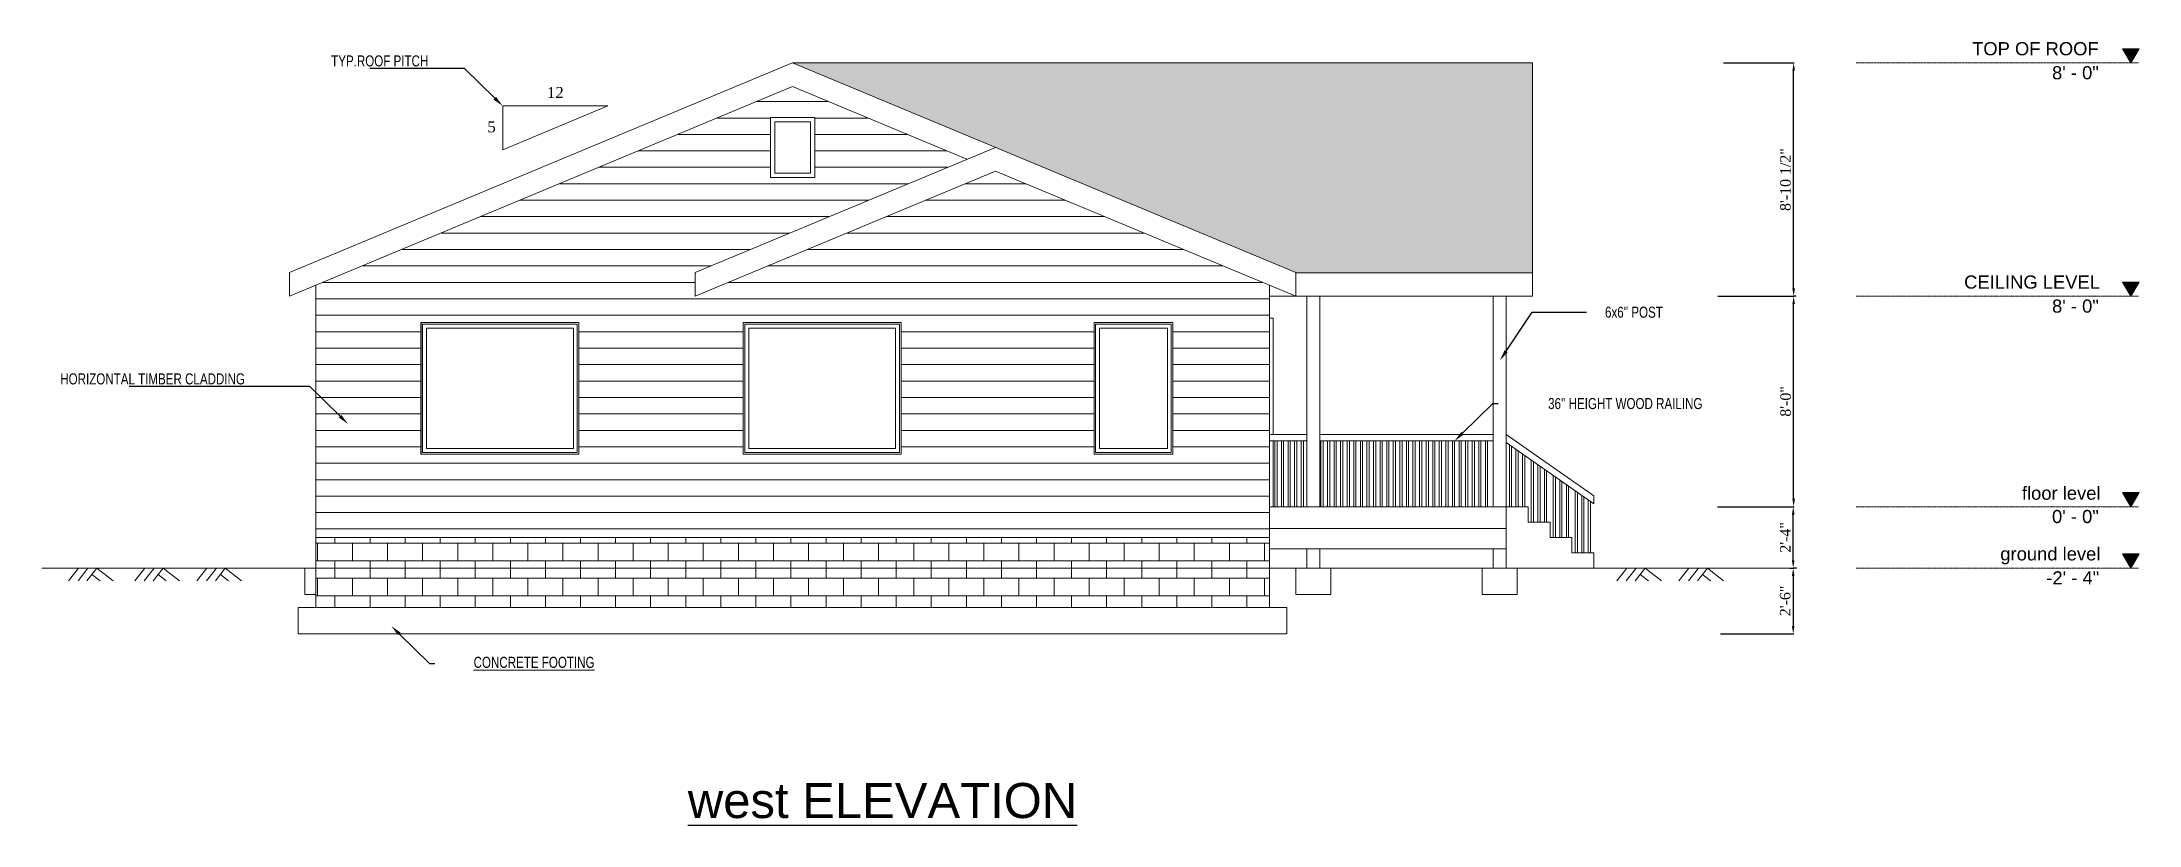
# Model space of a CAD drawing. Header units: inches. Extents: x 26998 to 46838, y -509 to 4343.
# Drawn here: x 37762 to 38719, y 1113 to 1471 of the extents above; entities that cross this region are included whole.
import ezdxf
from ezdxf import colors
from ezdxf.entities.mleader import LeaderData, LeaderLine
from ezdxf.math import Vec2, Vec3

# ---------------------------------------------------------------- set-up
doc = ezdxf.new("R2010")
doc.units = ezdxf.units.IN
doc.header["$LTSCALE"] = 0.5
doc.header["$MEASUREMENT"] = 0
doc.linetypes.add('Grid Line 1_2_', pattern=[0.875, 0.5, -0.125, 0.125, -0.125])
doc.layers.get('Defpoints').update_dxf_attribs({"color": 140})
for name, color, linetype, lineweight in [('A-COLS', 52, 'Continuous', 9), ('A-Door', 31, 'Continuous', 25), ('A-DOOR-FRAM', 31, 'Continuous', 9), ('A-FLOR', 192, 'Continuous', 18), ('A-FLOR-HRAL', 11, 'Continuous', 9), ('A-FLOR-LEVL', 51, 'Continuous', 9), ('A-Glaz', 51, 'Continuous', 25), ('A-ROOF', 132, 'Continuous', 18), ('CAD_  Default_Lines', 7, 'Continuous', 5), ('DIMENSION', 7, 'Continuous', 13), ('Dimensions', 7, 'Continuous', 0), ('I-WALL', 2, 'Continuous', 18), ('S-BEAM', 12, 'Continuous', 9), ('shingle', 8, 'Continuous', 5), ('SWING', 4, 'Continuous', 5), ('window', 2, 'Continuous', 20), ('Windows_ Labels', 7, 'Continuous', 9)]:
    doc.layers.add(name, color=color, linetype=linetype, lineweight=lineweight)
doc.layers.add('S-FNDN', color=32, linetype='Continuous', lineweight=5, transparency=0.5)
doc.styles.add('ARIAL', font='arial.ttf')
doc.styles.add('Dimension_style1', font='times.ttf')
doc.styles.get("Standard").update_dxf_attribs({"font": 'romans.shx', "width": 0.75})
doc.dimstyles.new('REAL', dxfattribs={"dimscale": 0.05, "dimtxt": 96, "dimasz": 72, "dimexe": 5, "dimexo": 72, "dimgap": 24, "dimtad": 1, "dimrnd": 0.25, "dimzin": 1, "dimdsep": 46, "dimlunit": 4, "dimtxsty": 'Dimension_style1', "dimcen": 0.09, "dimclrt": 3, "dimadec": 0, "dimazin": 0, "dimtfac": 1, "dimtofl": 0, "dimtmove": 0, "dimatfit": 3, "dimfxl": 120, "dimfrac": 2, "dimtolj": 1, "dimtzin": 0, "dimarcsym": 0})

msp = doc.modelspace()

# ---------------------------------------------------------------- texts
at = {"layer": 'A-FLOR-LEVL', "char_height": 6, "attachment_point": 1, "style": 'ARIAL'}
for s, insert, width in [('TOP OF ROOF', (38642.7861801, 1470.601505), 60.655879919), ('8\' - 0"', (38679.2451965, 1459.6377832), 25.9065), ('CEILING LEVEL', (38639.1528999, 1364.1431716), 72.886329653), ('8\' - 0"', (38679.2451965, 1353.1794499), 25.9065), ('floor level', (38665.5063113, 1267.8410342), 77.871), ('0\' - 0"', (38679.2451965, 1257.1794499), 25.9065), ('ground level', (38655.6544188, 1240.1509319), 53.934), ('-2\' - 4"', (38676.6319584, 1229.1794499), 29.2395)]:
    msp.add_mtext(s, dxfattribs=dict(at, insert=insert, width=width))
at = {"layer": 'window', "lineweight": 30, "insert": (38056.9703705, 1132.6103256), "char_height": 16, "width": 464.625, "attachment_point": 1, "style": 'ARIAL'}
msp.add_mtext('{\\Lwest ELEVATION       }', dxfattribs=at)
at = {"layer": 'Windows_ Labels', "char_height": 5.0413287, "attachment_point": 7, "style": 'Dimension_style1'}
for s, insert in [('12', (37992.7503193, 1445.1154988)), ('5', (37965.5413093, 1429.3669045))]:
    msp.add_mtext(s, dxfattribs=dict(at, insert=insert))

# ---------------------------------------------------------------- blocks, each defined once
blk = doc.blocks.new('Fixed - 36_ x 60-528216-West')
at = {"layer": 'A-Glaz', "lineweight": 9}
for p, q in [((17.71, 84), (17.71, 24)), ((53.71, 84), (17.71, 84)), ((18.46, 83.25), (52.96, 83.25)), ((18.46, 24.75), (18.46, 83.25)), ((20.21, 26.5), (20.21, 81.5)), ((20.21, 81.5), (51.21, 81.5)), ((51.21, 81.5), (51.21, 26.5)), ((52.96, 83.25), (52.96, 24.75)), ((53.71, 24), (53.71, 84)), ((17.71, 24), (53.71, 24)), ((52.96, 24.75), (18.46, 24.75)), ((51.21, 26.5), (20.21, 26.5))]:
    blk.add_line(p, q, dxfattribs=at)
blk = doc.blocks.new('Fixed - 72_ x 31-485810-West')
at = {"layer": 'A-Glaz', "lineweight": 9}
for p, q in [((-142.29, 84), (-142.29, 24)), ((-70.29, 84), (-142.29, 84)), ((-141.54, 83.25), (-71.04, 83.25)), ((-141.54, 24.75), (-141.54, 83.25)), ((-139.79, 26.5), (-139.79, 81.5)), ((-139.79, 81.5), (-72.79, 81.5)), ((-72.79, 81.5), (-72.79, 26.5)), ((-71.04, 83.25), (-71.04, 24.75)), ((-70.29, 24), (-70.29, 84)), ((-142.29, 24), (-70.29, 24)), ((-71.04, 24.75), (-141.54, 24.75)), ((-72.79, 26.5), (-139.79, 26.5))]:
    blk.add_line(p, q, dxfattribs=at)
blk = doc.blocks.new('Door-Passage-Single-Full_Lite - Door-Passage-Single-Full_Lite-503194-West')
at = {"layer": 'A-DOOR-FRAM'}
for p, q in [((99.46, 86), (97.71, 86)), ((99.46, 33), (99.46, 86)), ((99.46, 0), (99.46, 30))]:
    blk.add_line(p, q, dxfattribs=at)
blk = doc.blocks.new('Columns 1 - Columns 1-506741-West')
at = {"layer": 'A-COLS'}
for p, q in [((215.71, 0), (205.71, 0)), ((215.71, -7), (215.71, 0)), ((225.71, -7), (215.71, -7)), ((225.71, -14), (225.71, -7)), ((235.71, -14), (225.71, -14)), ((235.71, -21), (235.71, -14)), ((210.71, -28), (245.71, -28)), ((245.71, -21), (235.71, -21)), ((245.71, -28), (245.71, -21))]:
    blk.add_line(p, q, dxfattribs=at)
blk = doc.blocks.new('Railing - 1_-V1-West')
at = {"layer": 'A-FLOR-HRAL'}
for p, q in [((193.21, 0), (193.21, 30)), ((194.21, 0), (194.21, 30))]:
    blk.add_line(p, q, dxfattribs=at)
blk = doc.blocks.new('Top Rail Type - Top Rail_Internal_-507568-West')
at = {"layer": 'A-FLOR-HRAL'}
for p, q in [((114.71, 33), (97.71, 33)), ((114.71, 30), (97.71, 30)), ((199.71, 33), (120.71, 33)), ((199.71, 30), (120.71, 30))]:
    blk.add_line(p, q, dxfattribs=at)
blk = doc.blocks.new('Railing - 1_-V2-West')
at = {"layer": 'A-FLOR-HRAL'}
for p, q in [((100.21, 0), (100.21, 30)), ((101.21, 30), (101.21, 0))]:
    blk.add_line(p, q, dxfattribs=at)
blk = doc.blocks.new('Railing - Railing-508842-West')
for p in [(0, 0), (6, 0), (12, 0), (24, 0), (30, 0), (36, 0), (42, 0), (48, 0), (54, 0), (60, 0), (66, 0), (72, 0), (78, 0), (84, 0), (90, 0), (96, 0)]:
    blk.add_blockref('Railing - 1_-V2-West', p)
blk = doc.blocks.new('Structural Foundations 1 - Structural Foundations 1-510110-West')
at = {"layer": 'S-FNDN', "lineweight": 9}
h = blk.add_hatch(dxfattribs=at)
h.set_pattern_fill('FP_1', color=256, style=0, pattern_type=2)
h.set_pattern_definition([(0, (0, -46), (0, 8), []), (90, (0, -46), (-8, 8), [8, -8])])
h.paths.add_polyline_path([(-116.33, -46), (97.71, -46), (97.71, -14), (-337.29, -14), (-337.29, -46), (-237.84, -46)], flags=0)
at = {"layer": 'S-FNDN'}
for p, q in [((-337.29, -14), (97.71, -14)), ((-337.29, -46), (-337.29, -14)), ((97.71, -46), (97.71, -14))]:
    blk.add_line(p, q, dxfattribs=at)
blk = doc.blocks.new('Structural Foundations 2 - Structural Foundations 2-512180-West')
at = {"layer": 'S-FNDN'}
for p, q in [((-345.29, -46), (105.71, -46)), ((-345.29, -46), (-345.29, -58)), ((105.71, -58), (105.71, -46)), ((105.71, -58), (-345.29, -58))]:
    blk.add_line(p, q, dxfattribs=at)
blk = doc.blocks.new('Columns 2 - Columns 2-526766-West')
at = {"layer": 'A-COLS'}
for p, q in [((199.71, 0), (199.71, 96)), ((205.71, 0), (205.71, 96)), ((205.71, 0), (199.71, 0))]:
    blk.add_line(p, q, dxfattribs=at)
blk = doc.blocks.new('Structural Framing 28 - Structural Framing 1-548932-West')
at = {"layer": 'S-BEAM'}
for p, q in [((-342.29, -28), (-337.29, -28)), ((-342.29, -40), (-342.29, -28)), ((-337.29, -40), (-342.29, -40))]:
    blk.add_line(p, q, dxfattribs=at)
blk = doc.blocks.new('Columns 3 - Columns 2-549150-West')
at = {"layer": 'A-COLS'}
for p, q in [((114.71, 0), (114.71, 96)), ((120.71, 0), (120.71, 96)), ((120.71, 0), (114.71, 0))]:
    blk.add_line(p, q, dxfattribs=at)
blk = doc.blocks.new('1')
at = {"layer": 'S-BEAM'}
for p, q in [((57421.35, -9974.92), (57427.35, -9974.92)), ((57421.35, -9983.67), (57421.35, -9974.92)), ((57427.35, -9983.67), (57427.35, -9974.92)), ((57416.35, -9983.67), (57432.35, -9983.67)), ((57416.35, -9995.67), (57416.35, -9983.67)), ((57432.35, -9983.67), (57432.35, -9995.67)), ((57432.35, -9995.67), (57416.35, -9995.67))]:
    blk.add_line(p, q, dxfattribs=at)
blk = doc.blocks.new('*D566')
at = {"layer": 'Defpoints', "color": 0, "transparency": 16777216}
for p in [(38559.16, 1230.66), (38524.39, 1200.66), (38561.18, 1200.66)]:
    blk.add_point(p, dxfattribs=at)
at = {"layer": 'DIMENSION', "color": 0, "lineweight": -2, "transparency": 16777216}
for p, q in [((38561.18, 1227.06), (38561.18, 1204.26)), ((38562.76, 1230.66), (38561.43, 1230.66)), ((38527.99, 1200.66), (38561.43, 1200.66))]:
    blk.add_line(p, q, dxfattribs=at)
at = {"layer": 'DIMENSION', "color": 0, "transparency": 16777216}
for points in [[(38560.58, 1227.06), (38561.78, 1227.06), (38561.18, 1230.66)], [(38560.58, 1204.26), (38561.78, 1204.26), (38561.18, 1200.66)]]:
    blk.add_solid(points, dxfattribs=at)
at = {"layer": 'DIMENSION', "color": 3, "transparency": 16777216, "insert": (38557.54, 1215.66), "char_height": 4.8, "attachment_point": 5, "rotation": 90, "style": 'Dimension_style1'}
blk.add_mtext('\\A1;2\'-6"', dxfattribs=at)
blk = doc.blocks.new('*D567')
at = {"layer": 'Defpoints', "color": 0, "transparency": 16777216}
for p in [(38556.1, 1258.66), (38561.18, 1258.66), (38556.1, 1230.66)]:
    blk.add_point(p, dxfattribs=at)
at = {"layer": 'DIMENSION', "color": 0, "lineweight": -2, "transparency": 16777216}
for p, q in [((38559.7, 1258.66), (38561.43, 1258.66)), ((38561.18, 1234.26), (38561.18, 1255.06)), ((38559.7, 1230.66), (38561.43, 1230.66))]:
    blk.add_line(p, q, dxfattribs=at)
at = {"layer": 'DIMENSION', "color": 0, "transparency": 16777216}
for points in [[(38560.58, 1255.06), (38561.78, 1255.06), (38561.18, 1258.66)], [(38560.58, 1234.26), (38561.78, 1234.26), (38561.18, 1230.66)]]:
    blk.add_solid(points, dxfattribs=at)
at = {"layer": 'DIMENSION', "color": 3, "transparency": 16777216, "insert": (38557.58, 1244.66), "char_height": 4.8, "attachment_point": 5, "rotation": 90, "style": 'Dimension_style1'}
blk.add_mtext('\\A1;2\'-4"', dxfattribs=at)
blk = doc.blocks.new('*D568')
at = {"layer": 'Defpoints', "color": 0, "transparency": 16777216}
for p in [(38558.97, 1354.66), (38561.39, 1354.66), (38523.06, 1258.66)]:
    blk.add_point(p, dxfattribs=at)
at = {"layer": 'DIMENSION', "color": 0, "lineweight": -2, "transparency": 16777216}
for p, q in [((38561.39, 1262.26), (38561.39, 1351.06)), ((38562.57, 1354.66), (38561.64, 1354.66)), ((38526.66, 1258.66), (38561.64, 1258.66))]:
    blk.add_line(p, q, dxfattribs=at)
at = {"layer": 'DIMENSION', "color": 0, "transparency": 16777216}
for points in [[(38560.79, 1351.06), (38561.99, 1351.06), (38561.39, 1354.66)], [(38560.79, 1262.26), (38561.99, 1262.26), (38561.39, 1258.66)]]:
    blk.add_solid(points, dxfattribs=at)
at = {"layer": 'DIMENSION', "color": 3, "transparency": 16777216, "insert": (38557.75, 1306.66), "char_height": 4.8, "attachment_point": 5, "rotation": 90, "style": 'Dimension_style1'}
blk.add_mtext('\\A1;8\'-0"', dxfattribs=at)
blk = doc.blocks.new('*D569')
at = {"layer": 'Defpoints', "color": 0, "transparency": 16777216}
for p in [(38525.78, 1461.12), (38561.39, 1461.12), (38523.18, 1354.66)]:
    blk.add_point(p, dxfattribs=at)
at = {"layer": 'DIMENSION', "color": 0, "lineweight": -2, "transparency": 16777216}
for p, q in [((38529.38, 1461.12), (38561.64, 1461.12)), ((38561.39, 1358.26), (38561.39, 1457.52)), ((38526.78, 1354.66), (38561.64, 1354.66))]:
    blk.add_line(p, q, dxfattribs=at)
at = {"layer": 'DIMENSION', "color": 0, "transparency": 16777216}
for points in [[(38560.79, 1457.52), (38561.99, 1457.52), (38561.39, 1461.12)], [(38560.79, 1358.26), (38561.99, 1358.26), (38561.39, 1354.66)]]:
    blk.add_solid(points, dxfattribs=at)
at = {"layer": 'DIMENSION', "color": 3, "transparency": 16777216, "insert": (38557.68, 1407.89), "char_height": 4.8, "attachment_point": 5, "rotation": 90, "style": 'Dimension_style1'}
blk.add_mtext('\\A1;8\'-10 1/2"', dxfattribs=at)

# ---------------------------------------------------------------- dimensions: what is measured, and where the dimension line sits
at = {"layer": 'DIMENSION'}
for base, p1, p2, picture, middle in [((38561.3911987, 1461.1183717), (38523.1822907, 1354.6600383), (38525.7777668, 1461.1183717), '*D569', (38557.6821865, 1407.889205)), ((38561.3911987, 1354.6600383), (38523.0641239, 1258.6600383), (38558.9730668, 1354.6600383), '*D568', (38557.7496702, 1306.6600383)), ((38561.1834914, 1258.6600383), (38556.1047277, 1230.6600383), (38556.1047277, 1258.6600383), '*D567', (38557.5834914, 1244.6600383)), ((38561.1834914, 1200.6600383), (38559.1570605, 1230.6600383), (38524.3894219, 1200.6600383), '*D566', (38557.5419629, 1215.6600383))]:
    dim = msp.add_linear_dim(base=base, p1=p1, p2=p2, angle=90, dimstyle='REAL', dxfattribs=at)
    dim.commit()
    dim.dimension.update_dxf_attribs({"geometry": picture, "text_midpoint": middle})

# ---------------------------------------------------------------- hatches: boundary and pattern name
at = {"layer": 'shingle', "lineweight": 5, "true_color": 0x939598, "transparency": 33554559}
h = msp.add_hatch(dxfattribs=at)
h.set_pattern_fill('AR-RSHKE', color=252, scale=0.3)
h.set_pattern_definition([(0, (-19073.4316, 13255.98), (7.65, 3.6), [1.8, -1.5, 2.1, -0.9, 2.7, -1.2]), (0, (-19071.6316, 13256.13), (7.65, 3.6), [1.5, -5.7, 1.2, -1.8]), (0, (-19068.0316, 13255.755), (7.65, 3.6), [0.9, -9.3]), (90, (-19073.4316, 13255.9798), (-2.55, 3.6), [3.45, -10.95]), (90, (-19071.6316, 13255.9798), (-2.55, 3.6), [3.375, -11.025]), (90, (-19070.1316, 13255.9798), (-2.55, 3.6), [3.15, -11.25]), (90, (-19068.0316, 13255.7548), (-2.55, 3.6), [3.45, -10.95]), (90, (-19067.1316, 13255.7548), (-2.55, 3.6), [3.45, -10.95]), (90, (-19064.4316, 13255.9798), (-2.55, 3.6), [3.3, -11.1])])
h.paths.add_polyline_path([(38442.2515471, 1461.1183787), (38104.7515302, 1461.1183787), (38334.6507125, 1365.3270527), (38442.2515471, 1365.3270527)])
at = {"layer": 'SWING', "lineweight": 5}
h = msp.add_hatch(color=256, dxfattribs=at)
h.dxf.hatch_style = 1
h.paths.add_polyline_path([(38715.1907334, 1461.1183717), (38718.9435502, 1467.618441), (38711.4379166, 1467.618441)])
h = msp.add_hatch(dxfattribs=at)
h.set_pattern_fill('LINE', color=256, scale=60)
h.set_pattern_definition([(0, (-19073.4316, 13255.98), (0, 7.5), [])])
h.paths.add_polyline_path([(38184.2515471, 1417.1600383), (38104.7515471, 1450.2850383), (37887.2515471, 1359.6600383), (37887.2515471, 1244.6600383), (38322.2515471, 1244.6600383), (38322.2515471, 1359.6600383), (38197.2515471, 1411.7433717), (38060.2515471, 1354.6600383), (38060.2515471, 1365.4933717)])
h.paths.add_polyline_path([(38007.2515471, 1342.6600383), (38007.2515471, 1282.6600383), (37935.2515471, 1282.6600383), (37935.2515471, 1342.6600383)], flags=16)
h.paths.add_polyline_path([(38006.5015471, 1341.9100383), (38006.5015471, 1283.4100383), (37936.0015471, 1283.4100383), (37936.0015471, 1341.9100383)], flags=0)
h.paths.add_polyline_path([(38004.7515471, 1340.1600383), (38004.7515471, 1285.1600383), (37937.7515471, 1285.1600383), (37937.7515471, 1340.1600383)], flags=0)
h.paths.add_polyline_path([(38094.6475742, 1408.8091214), (38094.6475742, 1436.248654), (38114.85552, 1436.248654), (38114.85552, 1408.8091214)], flags=16)
h.paths.add_polyline_path([(38082.2515471, 1342.6600383), (38154.2515471, 1342.6600383), (38154.2515471, 1282.6600383), (38082.2515471, 1282.6600383)], flags=16)
h.paths.add_polyline_path([(38096.6475742, 1410.8091214), (38096.6475742, 1434.248654), (38112.85552, 1434.248654), (38112.85552, 1410.8091214)], flags=0)
h.paths.add_polyline_path([(38083.0015471, 1341.9100383), (38153.5015471, 1341.9100383), (38153.5015471, 1283.4100383), (38083.0015471, 1283.4100383)], flags=0)
h.paths.add_polyline_path([(38084.7515471, 1340.1600383), (38151.7515471, 1340.1600383), (38151.7515471, 1285.1600383), (38084.7515471, 1285.1600383)], flags=0)
h.paths.add_polyline_path([(38242.2515471, 1342.6600383), (38278.2515471, 1342.6600383), (38278.2515471, 1282.6600383), (38242.2515471, 1282.6600383)], flags=16)
h.paths.add_polyline_path([(38243.0015471, 1341.9100383), (38277.5015471, 1341.9100383), (38277.5015471, 1283.4100383), (38243.0015471, 1283.4100383)], flags=0)
h.paths.add_polyline_path([(38244.7515471, 1340.1600383), (38275.7515471, 1340.1600383), (38275.7515471, 1285.1600383), (38244.7515471, 1285.1600383)], flags=0)
h = msp.add_hatch(color=256, dxfattribs=at)
h.dxf.hatch_style = 1
h.paths.add_polyline_path([(38715.1907334, 1354.6600383), (38718.9435502, 1361.1601077), (38711.4379166, 1361.1601077)])
h = msp.add_hatch(color=256, dxfattribs=at)
h.dxf.hatch_style = 1
h.paths.add_polyline_path([(38715.1907334, 1258.6600383), (38718.9435502, 1265.1601077), (38711.4379166, 1265.1601077)])
h = msp.add_hatch(color=256, dxfattribs=at)
h.dxf.hatch_style = 1
h.paths.add_polyline_path([(38715.1907334, 1230.6600383), (38718.9435502, 1237.1601077), (38711.4379166, 1237.1601077)])

# ---------------------------------------------------------------- linework, layer by layer
at = {"layer": 'A-FLOR'}
for p, q in [((38322.2515471, 1258.6600383), (38430.2515471, 1258.6600383)), ((38430.2515471, 1239.4100383), (38430.2515471, 1258.6600383)), ((38430.2515471, 1248.6600383), (38322.2515471, 1248.6600383)), ((38430.2515471, 1239.4100383), (38322.2515471, 1239.4100383))]:
    msp.add_line(p, q, dxfattribs=at)
at = {"layer": 'A-FLOR-HRAL'}
for p, q in [((38430.2515471, 1291.6600383), (38470.2515471, 1263.6600383)), ((38430.2515471, 1287.9980716), (38470.2515471, 1259.9980716)), ((38431.7154788, 1258.6600383), (38431.7154788, 1286.9733195)), ((38432.7154788, 1258.6600383), (38432.7154788, 1286.2733195)), ((38434.7154788, 1258.6600383), (38434.7154788, 1284.8733195)), ((38435.7154788, 1258.6600383), (38435.7154788, 1284.1733195)), ((38437.7154788, 1258.6600383), (38437.7154788, 1282.7733195)), ((38438.7154788, 1258.6600383), (38438.7154788, 1282.0733195)), ((38441.7154788, 1251.6600383), (38441.7154788, 1279.9733195)), ((38442.7154788, 1251.6600383), (38442.7154788, 1279.2733195)), ((38444.7154788, 1251.6600383), (38444.7154788, 1277.8733195)), ((38445.7154788, 1251.6600383), (38445.7154788, 1277.1733195)), ((38447.7154788, 1251.6600383), (38447.7154788, 1275.7733195)), ((38448.7154788, 1251.6600383), (38448.7154788, 1275.0733195)), ((38451.7154788, 1244.6600383), (38451.7154788, 1272.9733195)), ((38452.7154788, 1244.6600383), (38452.7154788, 1272.2733195)), ((38454.7154788, 1244.6600383), (38454.7154788, 1270.8733195)), ((38455.7154788, 1244.6600383), (38455.7154788, 1270.1733195)), ((38457.7154788, 1244.6600383), (38457.7154788, 1268.7733195)), ((38458.7154788, 1244.6600383), (38458.7154788, 1268.0733195)), ((38461.7154788, 1237.6600383), (38461.7154788, 1265.9733195)), ((38462.7154788, 1237.6600383), (38462.7154788, 1265.2733195)), ((38464.7154788, 1237.6600383), (38464.7154788, 1263.8733195)), ((38465.7154788, 1237.6600383), (38465.7154788, 1263.1733195)), ((38470.2515471, 1263.6600383), (38470.2515471, 1259.9980716)), ((38467.7154788, 1237.6600383), (38467.7154788, 1261.7733195)), ((38468.7154788, 1237.6600383), (38468.7154788, 1261.0733195))]:
    msp.add_line(p, q, dxfattribs=at)
at = {"layer": 'A-FLOR-LEVL', "linetype": 'Grid Line 1_2_'}
for p, q in [((38589.8366951, 1461.1183717), (38718.6567689, 1461.1183717)), ((38589.8366951, 1354.6600383), (38718.6567689, 1354.6600383)), ((38589.8366951, 1258.6600383), (38718.6567689, 1258.6600383)), ((38589.8366951, 1230.6600383), (38718.6567689, 1230.6600383))]:
    msp.add_line(p, q, dxfattribs=at)
at = {"layer": 'A-ROOF'}
for p, q in [((38104.7515471, 1461.1183717), (37875.2515471, 1365.4933717)), ((38442.2515471, 1461.1183787), (38104.7515471, 1461.1183787)), ((38104.7515471, 1461.1183717), (38334.2515471, 1365.4933717)), ((38442.2515471, 1354.6600383), (38442.2515471, 1461.1183787)), ((37875.2515471, 1354.6600383), (38104.7515471, 1450.2850383)), ((38104.7515471, 1450.2850383), (38184.2515471, 1417.1600383)), ((37972.5079215, 1421.5049662), (37972.5079215, 1441.5049662)), ((37972.5079215, 1441.5049662), (38020.5079215, 1441.5049662)), ((38020.5079215, 1441.5049662), (37972.5079215, 1421.5049662)), ((38060.2515471, 1365.4933717), (38197.2515471, 1422.576705)), ((38197.2515471, 1411.7433717), (38060.2515471, 1354.6600383)), ((38334.2515471, 1354.6600383), (38197.2515471, 1411.7433717)), ((37875.2515471, 1365.4933717), (37875.2515471, 1354.6600383)), ((38060.2515471, 1354.6600383), (38060.2515471, 1365.4933717)), ((38334.2515471, 1365.4933717), (38334.2515471, 1354.6600383)), ((38334.2515471, 1365.3270527), (38442.2515471, 1365.3270527)), ((38442.2515471, 1354.6600383), (38322.2515471, 1354.6600383))]:
    msp.add_line(p, q, dxfattribs=at)
at = {"layer": 'Dimensions'}
for p, q in [((37778.9859745, 1230.6600383), (37774.4333249, 1224.8204946)), ((37783.3443188, 1230.6600383), (37778.7916692, 1224.8204946)), ((37787.4215111, 1230.6600383), (37782.8688614, 1224.8204946)), ((37785.1451863, 1227.7402665), (37788.8615111, 1224.8204946)), ((37787.4215111, 1230.6600383), (37794.8541607, 1224.8204946)), ((37809.2077948, 1230.6600383), (37804.6551452, 1224.8204946)), ((37813.5661391, 1230.6600383), (37809.0134895, 1224.8204946)), ((37817.6433314, 1230.6600383), (37813.0906818, 1224.8204946)), ((37815.3670066, 1227.7402665), (37819.0833314, 1224.8204946)), ((37817.6433314, 1230.6600383), (37825.075981, 1224.8204946)), ((37837.5581971, 1230.6600383), (37833.0055475, 1224.8204946)), ((37841.9165414, 1230.6600383), (37837.3638918, 1224.8204946)), ((37845.9937337, 1230.6600383), (37841.4410841, 1224.8204946)), ((37843.7174089, 1227.7402665), (37847.4337337, 1224.8204946)), ((37845.9937337, 1230.6600383), (37853.4263833, 1224.8204946)), ((38485.2374155, 1230.6600383), (38480.6847659, 1224.8204946)), ((38489.5957598, 1230.6600383), (38485.0431102, 1224.8204946)), ((38493.6729521, 1230.6600383), (38489.1203025, 1224.8204946)), ((38491.3966273, 1227.7402665), (38495.1129521, 1224.8204946)), ((38493.6729521, 1230.6600383), (38501.1056017, 1224.8204946)), ((38513.5878178, 1230.6600383), (38509.0351682, 1224.8204946)), ((38517.9461621, 1230.6600383), (38513.3935125, 1224.8204946)), ((38522.0233544, 1230.6600383), (38517.4707048, 1224.8204946)), ((38519.7470296, 1227.7402665), (38523.4633544, 1224.8204946)), ((38522.0233544, 1230.6600383), (38529.456004, 1224.8204946))]:
    msp.add_line(p, q, dxfattribs=at)
at = {"layer": 'I-WALL'}
for p, q in [((37887.2515471, 1359.6600383), (37887.2515471, 1244.6600383)), ((38322.2515471, 1244.6600383), (38322.2515471, 1359.6600383)), ((37935.2515471, 1282.6600383), (37935.2515471, 1342.6600383)), ((37935.2515471, 1342.6600383), (38007.2515471, 1342.6600383)), ((38007.2515471, 1342.6600383), (38007.2515471, 1282.6600383)), ((38082.2515471, 1282.6600383), (38082.2515471, 1342.6600383)), ((38082.2515471, 1342.6600383), (38154.2515471, 1342.6600383)), ((38154.2515471, 1342.6600383), (38154.2515471, 1282.6600383)), ((38242.2515471, 1282.6600383), (38242.2515471, 1342.6600383)), ((38242.2515471, 1342.6600383), (38278.2515471, 1342.6600383)), ((38278.2515471, 1342.6600383), (38278.2515471, 1282.6600383)), ((38007.2515471, 1282.6600383), (37935.2515471, 1282.6600383)), ((38154.2515471, 1282.6600383), (38082.2515471, 1282.6600383)), ((38278.2515471, 1282.6600383), (38242.2515471, 1282.6600383))]:
    msp.add_line(p, q, dxfattribs=at)
at = {"layer": 'SWING', "lineweight": 5}
msp.add_line((38562.7889402, 1230.6600383), (37762.3423945, 1230.6600383), dxfattribs=at)
for points in [[(38715.1907334, 1461.1183717), (38711.4379166, 1467.618441), (38718.9435502, 1467.618441)], [(38094.6475742, 1436.248654), (38114.85552, 1436.248654), (38114.85552, 1408.8091214), (38094.6475742, 1408.8091214)], [(38096.6475742, 1434.248654), (38112.85552, 1434.248654), (38112.85552, 1410.8091214), (38096.6475742, 1410.8091214)], [(38715.1907334, 1354.6600383), (38711.4379166, 1361.1601077), (38718.9435502, 1361.1601077)], [(38715.1907334, 1258.6600383), (38711.4379166, 1265.1601077), (38718.9435502, 1265.1601077)], [(38715.1907334, 1230.6600383), (38711.4379166, 1237.1601077), (38718.9435502, 1237.1601077)]]:
    msp.add_lwpolyline(points, close=True, dxfattribs=at)

# ---------------------------------------------------------------- block references
for p in [(38134.5394139, 1258.6600383), (38140.5394139, 1258.6600383), (38152.5394139, 1258.6600383), (38158.5394139, 1258.6600383), (38164.5394139, 1258.6600383), (38170.5394139, 1258.6600383), (38176.5394139, 1258.6600383), (38182.5394139, 1258.6600383), (38188.5394139, 1258.6600383), (38194.5394139, 1258.6600383), (38200.5394139, 1258.6600383), (38206.5394139, 1258.6600383), (38212.5394139, 1258.6600383), (38218.5394139, 1258.6600383), (38224.5394139, 1258.6600383)]:
    msp.add_blockref('Railing - 1_-V1-West', p)
at = {"layer": 'A-COLS'}
for name in ['Columns 3 - Columns 2-549150-West', 'Columns 2 - Columns 2-526766-West', 'Columns 1 - Columns 1-506741-West']:
    msp.add_blockref(name, (38224.5394139, 1258.6600383), dxfattribs=at)
at = {"layer": 'A-Door'}
msp.add_blockref('Door-Passage-Single-Full_Lite - Door-Passage-Single-Full_Lite-503194-West', (38224.5394139, 1258.6600383), dxfattribs=at)
at = {"layer": 'A-FLOR-HRAL'}
for name in ['Top Rail Type - Top Rail_Internal_-507568-West', 'Railing - Railing-508842-West']:
    msp.add_blockref(name, (38224.5394139, 1258.6600383), dxfattribs=at)
at = {"layer": 'A-Glaz'}
for name, p in [('Fixed - 72_ x 31-485810-West', (38077.5394139, 1258.6600383)), ('Fixed - 72_ x 31-485810-West', (38224.5394139, 1258.6600383)), ('Fixed - 36_ x 60-528216-West', (38224.5394139, 1258.6600383))]:
    msp.add_blockref(name, p, dxfattribs=at)
at = {"layer": 'S-BEAM'}
msp.add_blockref('Structural Framing 28 - Structural Framing 1-548932-West', (38224.5394139, 1258.6600383), dxfattribs=at)
at = {"layer": 'S-FNDN'}
for name in ['Structural Foundations 1 - Structural Foundations 1-510110-West', 'Structural Foundations 2 - Structural Foundations 2-512180-West']:
    msp.add_blockref(name, (38224.5394139, 1258.6600383), dxfattribs=at)
at = {"layer": 'SWING', "lineweight": 5}
for p in [(-19082.1009181, 11214.33118), (-18997.1009181, 11214.33118)]:
    msp.add_blockref('1', p, dxfattribs=at)

msp.set_redraw_order([(e.dxf.handle, doc.entitydb.next_handle()) for e in msp.query("TEXT MTEXT ATTDEF DIMENSION ARC_DIMENSION")])  # texts and dimensions are drawn at this point

# ---------------------------------------------------------------- leaders
at = {"layer": 'CAD_  Default_Lines'}
ml = msp.add_multileader_mtext('Standard', dxfattribs=at)
ml.set_content('{\\fArial|b0|i0|c0|p34;TYP.ROOF PITCH}', color=256)
ml.set_leader_properties()
ml.build(insert=Vec2(0, 0))
ml.multileader.update_dxf_attribs({"text_right_attachment_type": 6, "dogleg_length": 0.060208, "arrow_head_size": 5.0413287})
ctx = ml.context
ctx.base_point, ctx.char_height, ctx.arrow_head_size, ctx.landing_gap_size, ctx.plane_origin = Vec3(37908.7780426, 1462.0025644), 5.041328701, 5.0413287, 0.0756199, Vec3(37851.5658991, 1490.5524745)
ctx.right_attachment = 6
notes = []
notes.append((ctx, [(1, (1, 1, 0), (37955.1200954, 1458.5166197), (-1, 0), 2.4282284, [(0, [(37972.5079215, 1441.5049662)], 0, [])])]))
ctx.mtext.insert, ctx.mtext.flow_direction = Vec3(37894.2661343, 1464.5662142), 5
ml = msp.add_multileader_mtext('Standard', dxfattribs=at)
ml.set_content("{\\fArial|b0|i0|c0|p34;6x6'' POST}", color=256)
ml.set_leader_properties()
ml.build(insert=Vec2(0, 0))
ml.multileader.update_dxf_attribs({"text_right_attachment_type": 6, "dogleg_length": 0.060208, "arrow_head_size": 5.0413287})
ctx = ml.context
ctx.base_point, ctx.char_height, ctx.arrow_head_size, ctx.landing_gap_size, ctx.plane_origin = Vec3(38466.876362, 1347.3487748), 5.041328701, 5.0413287, 0.0756199, Vec3(38548.355665, 1374.4746535)
ctx.right_attachment, ctx.text_align_type = 6, 2
notes.append((ctx, [(1, (1, 1, 0), (38442.1849536, 1347.3487748), (1, 0), 24.6914085, [(0, [(38427.4136426, 1325.4271452)], 0, [])])]))
ctx.mtext.insert, ctx.mtext.alignment, ctx.mtext.flow_direction = Vec3(38501.7220191, 1349.9124245), 3, 5
ml = msp.add_multileader_mtext('Standard', dxfattribs=at)
ml.set_content('{\\fArial|b0|i0|c0|p34;HORIZONTAL TIMBER CLADDING }', color=256)
ml.set_leader_properties()
ml.build(insert=Vec2(0, 0))
ml.multileader.update_dxf_attribs({"text_right_attachment_type": 6, "dogleg_length": 0.060208, "arrow_head_size": 5.0413287})
ctx = ml.context
ctx.base_point, ctx.char_height, ctx.arrow_head_size, ctx.landing_gap_size, ctx.plane_origin = Vec3(37798.4672136, 1316.9271595), 5.041328701, 5.0413287, 0.0756199, Vec3(37780.9658501, 1345.4770696)
ctx.right_attachment = 6
notes.append((ctx, [(1, (1, 1, 0), (37884.5200465, 1313.4412148), (-1, 0), 2.4282284, [(0, [(37901.9078725, 1296.4295612)], 0, [])])]))
ctx.mtext.insert, ctx.mtext.flow_direction = Vec3(37770.7183787, 1319.4908093), 5
ml = msp.add_multileader_mtext('Standard', dxfattribs=at)
ml.set_content("{\\fArial|b0|i0|c0|p34;36'' HEIGHT WOOD RAILING}", color=256)
ml.set_leader_properties()
ml.build(insert=Vec2(0, 0))
ml.multileader.update_dxf_attribs({"text_right_attachment_type": 6, "dogleg_length": 0.060208, "arrow_head_size": 5.0413287})
ctx = ml.context
ctx.base_point, ctx.char_height, ctx.arrow_head_size, ctx.landing_gap_size, ctx.plane_origin = Vec3(38426.567571, 1305.6717285), 5.041328701, 5.0413287, 0.0756199, Vec3(38527.6935389, 1337.7075832)
ctx.right_attachment, ctx.text_align_type = 6, 2
notes.append((ctx, [(1, (1, 1, 0), (38424.1393426, 1305.6717285), (1, 0), 2.4282284, [(0, [(38406.7515165, 1288.6600749)], 0, [])])]))
ctx.mtext.insert, ctx.mtext.alignment, ctx.mtext.flow_direction = Vec3(38519.7736574, 1308.2370977), 3, 5
ml = msp.add_multileader_mtext('Standard', dxfattribs=at)
ml.set_content('{\\fArial|b0|i0|c0|p34;\\LCONCRETE FOOTING}', color=256)
ml.set_leader_properties()
ml.build(insert=Vec2(0, 0))
ml.multileader.update_dxf_attribs({"text_right_attachment_type": 6, "dogleg_length": 0.060208, "arrow_head_size": 5.0413287})
ctx = ml.context
ctx.base_point, ctx.char_height, ctx.arrow_head_size, ctx.landing_gap_size, ctx.plane_origin = Vec3(37941.5686668, 1187.1405206), 5.041328701, 5.0413287, 0.0756199, Vec3(38042.6946347, 1155.1046659)
ctx.right_attachment, ctx.text_align_type = 6, 2
notes.append((ctx, [(1, (1, 1, 0), (37939.1404384, 1187.1405206), (1, 0), 2.4282284, [(0, [(37921.7526123, 1204.1521742)], 0, [])])]))
ctx.mtext.insert, ctx.mtext.alignment, ctx.mtext.flow_direction = Vec3(38014.4099861, 1190.1653179), 3, 5
for ctx, leaders in notes:
    for number, flags, end, landing, length, lines in leaders:
        leader = LeaderData()
        leader.index, (leader.has_last_leader_line, leader.has_dogleg_vector, leader.attachment_direction) = number, flags
        leader.last_leader_point, leader.dogleg_vector, leader.dogleg_length = Vec3(end), Vec3(landing), length
        for number, points, colour, breaks in lines:
            line = LeaderLine()
            line.index, line.vertices, line.color, line.breaks = number, Vec3.list(points), colors.encode_raw_color(colour), breaks
            leader.lines.append(line)
        ctx.leaders.append(leader)

doc.saveas('drawing.dxf')
